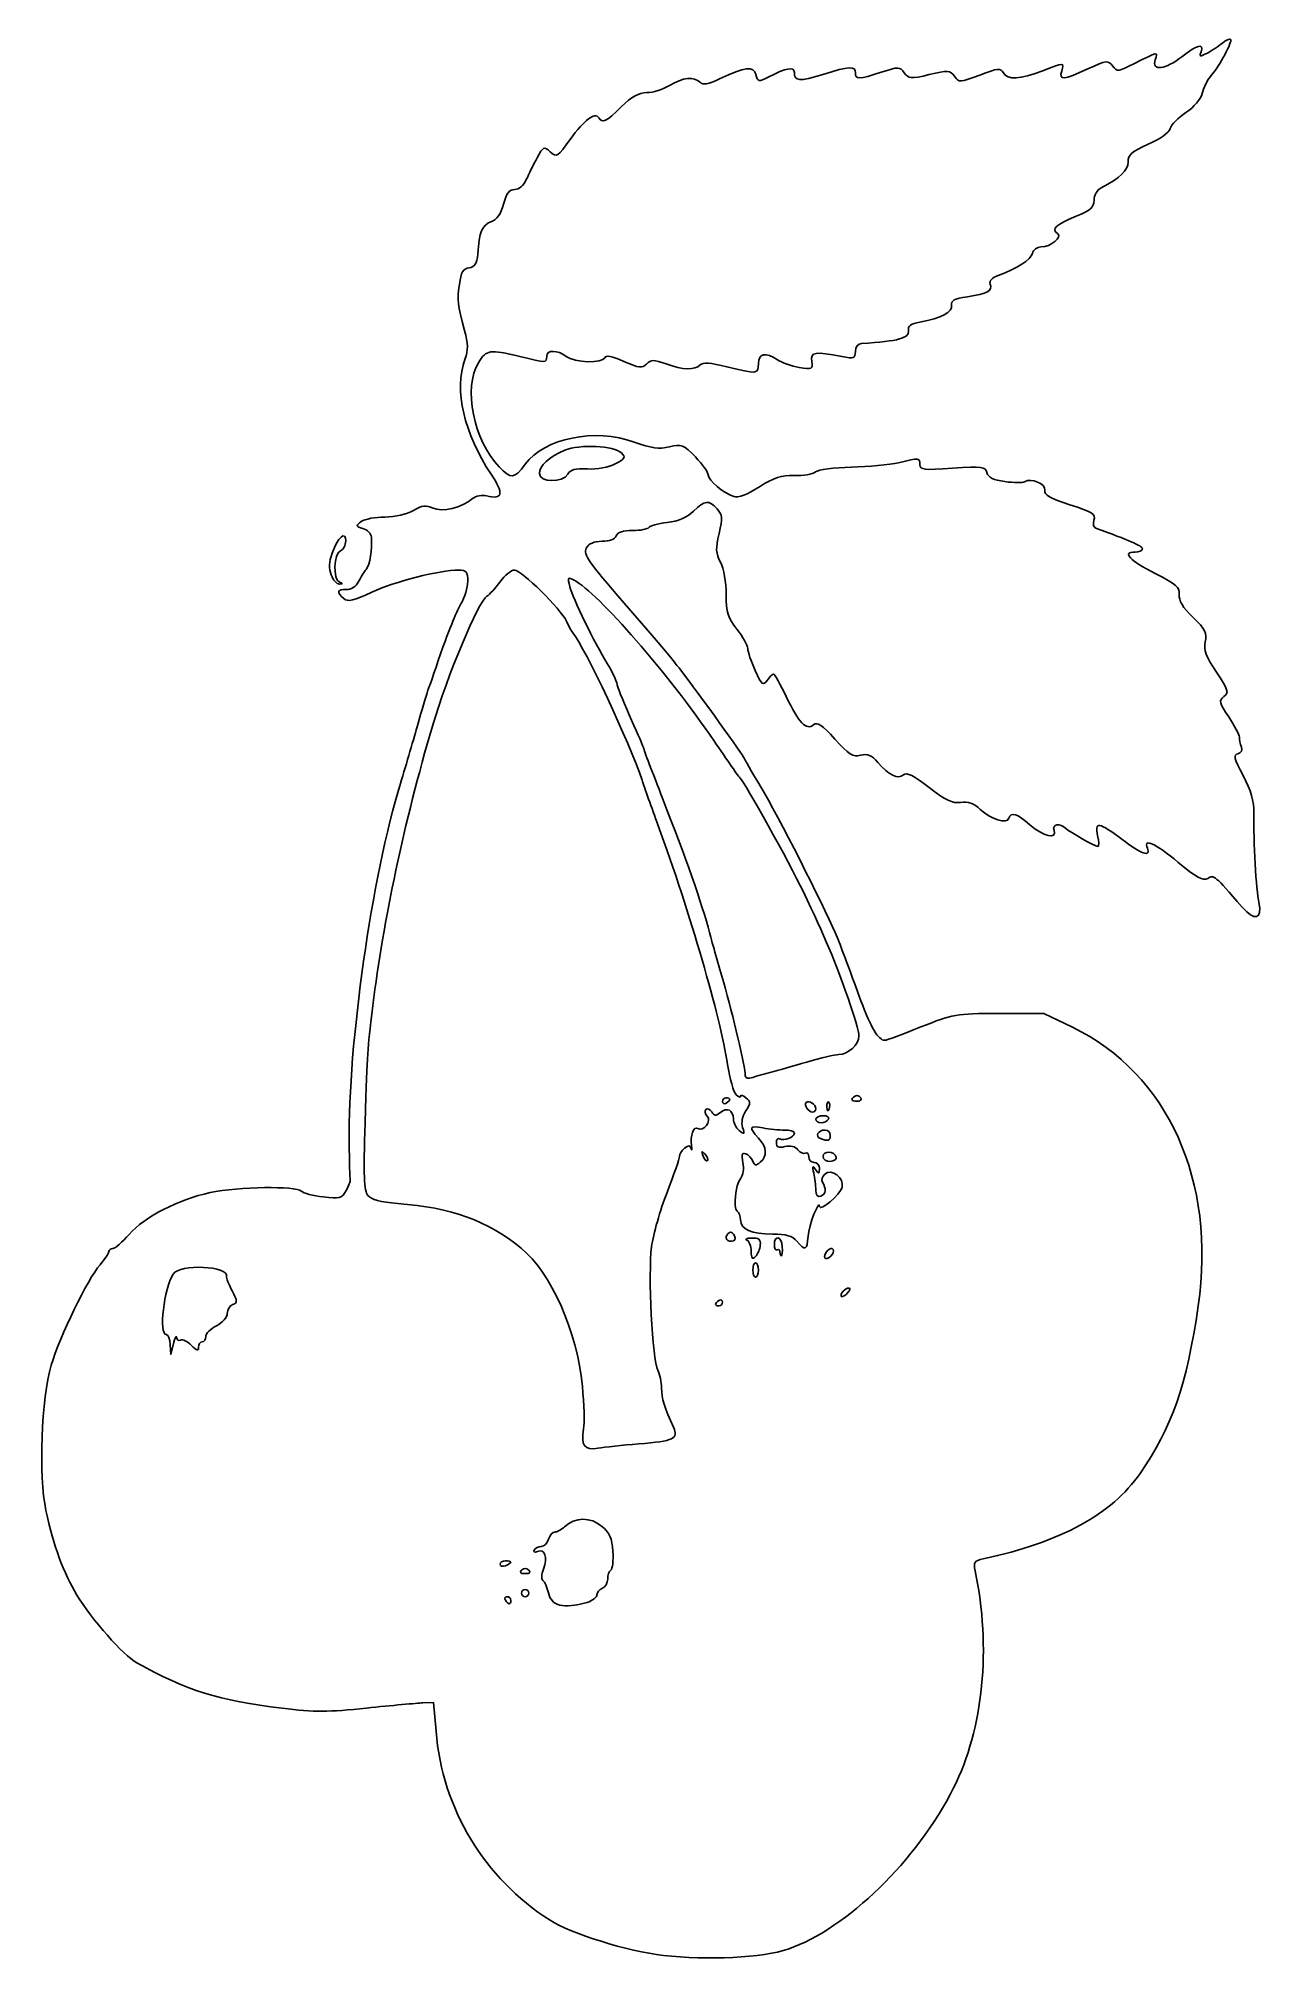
# Model space of a CAD drawing. Header units: centimetres. Extents: x -5.3 to 3.7, y -6.9 to 7.3.
import ezdxf

# ---------------------------------------------------------------- set-up
doc = ezdxf.new("R2010")
doc.units = ezdxf.units.CM
doc.header["$MEASUREMENT"] = 0
doc.layers.add('Layer 1', color=7, linetype='Continuous')

msp = doc.modelspace()

# ---------------------------------------------------------------- linework, layer by layer
at = {"layer": 'Layer 1'}
for points, knots in [([(-0.67469, -6.82452), (-0.93885, -6.79346), (-1.35578, -6.66417), (-1.51025, -6.5654), (-1.51025, -6.5654), (-1.99531, -6.25523), (-2.30335, -5.74467), (-2.35055, -5.1726), (-2.35055, -5.1726), (-2.35055, -5.1726), (-2.36802, -4.96093), (-2.36802, -4.96093), (-2.36802, -4.96093), (-2.36802, -4.96093), (-2.4474, -4.96328), (-2.4474, -4.96328), (-2.4474, -4.96328), (-2.49106, -4.96457), (-2.67804, -4.98177), (-2.86291, -5.00148), (-2.86291, -5.00148), (-3.14232, -5.03128), (-3.24725, -5.03149), (-3.48468, -5.00269), (-3.48468, -5.00269), (-3.95249, -4.94595), (-4.18841, -4.87231), (-4.55584, -4.66835), (-4.55584, -4.66835), (-4.65456, -4.61355), (-4.89009, -4.3472), (-4.99796, -4.16839), (-4.99796, -4.16839), (-5.09682, -4.00451), (-5.16851, -3.80876), (-5.22611, -3.54541), (-5.22611, -3.54541), (-5.28158, -3.29182), (-5.26102, -2.71595), (-5.18786, -2.47385), (-5.18786, -2.47385), (-5.12239, -2.25721), (-4.91988, -1.84178), (-4.8271, -1.73381), (-4.8271, -1.73381), (-4.79157, -1.69247), (-4.7625, -1.64859), (-4.7625, -1.6363), (-4.7625, -1.6363), (-4.7625, -1.62401), (-4.74923, -1.61396), (-4.73302, -1.61396), (-4.73302, -1.61396), (-4.71681, -1.61396), (-4.66281, -1.56749), (-4.61302, -1.51069), (-4.61302, -1.51069), (-4.49857, -1.38012), (-4.24957, -1.2518), (-4.01486, -1.20243), (-4.01486, -1.20243), (-3.8051, -1.15831), (-3.38363, -1.15134), (-3.34363, -1.19134), (-3.34363, -1.19134), (-3.32869, -1.20628), (-3.2561, -1.22565), (-3.18232, -1.23439), (-3.18232, -1.23439), (-3.0603, -1.24884), (-3.04502, -1.24459), (-3.01336, -1.18738), (-3.01336, -1.18738), (-2.99421, -1.15279), (-2.98058, -1.11706), (-2.98305, -1.10799), (-2.98305, -1.10799), (-2.98553, -1.09892), (-2.989, -0.9739), (-2.99077, -0.83018), (-2.99077, -0.83018), (-2.99964, -0.10854), (-2.82335, 1.12647), (-2.61355, 1.81239), (-2.61355, 1.81239), (-2.56904, 1.95791), (-2.51118, 2.15436), (-2.48498, 2.24895), (-2.48498, 2.24895), (-2.45877, 2.34354), (-2.42491, 2.45665), (-2.40973, 2.5003), (-2.40973, 2.5003), (-2.39455, 2.54396), (-2.34479, 2.68683), (-2.29916, 2.8178), (-2.29916, 2.8178), (-2.25352, 2.94877), (-2.19379, 3.09305), (-2.16643, 3.13842), (-2.16643, 3.13842), (-2.13906, 3.18381), (-2.11667, 3.25822), (-2.11667, 3.3038), (-2.11667, 3.3038), (-2.11667, 3.37492), (-2.1262, 3.38667), (-2.18393, 3.38667), (-2.18393, 3.38667), (-2.32283, 3.38667), (-2.6596, 3.30073), (-2.82273, 3.22365), (-2.82273, 3.22365), (-2.95869, 3.15941), (-2.99941, 3.15005), (-3.0305, 3.17585), (-3.0305, 3.17585), (-3.08544, 3.22145), (-3.07842, 3.24569), (-3.01097, 3.24325), (-3.01097, 3.24325), (-2.97663, 3.24201), (-2.94095, 3.2644), (-2.92395, 3.29786), (-2.92395, 3.29786), (-2.9081, 3.32905), (-2.88181, 3.37072), (-2.86554, 3.39046), (-2.86554, 3.39046), (-2.83695, 3.42514), (-2.81883, 3.53779), (-2.82706, 3.62962), (-2.82706, 3.62962), (-2.82925, 3.65411), (-2.85709, 3.6824), (-2.88891, 3.6925), (-2.88891, 3.6925), (-2.94241, 3.70948), (-2.94334, 3.71337), (-2.90126, 3.74415), (-2.90126, 3.74415), (-2.87623, 3.76245), (-2.7978, 3.77743), (-2.72697, 3.77743), (-2.72697, 3.77743), (-2.65047, 3.77743), (-2.56547, 3.79676), (-2.51758, 3.82505), (-2.51758, 3.82505), (-2.45286, 3.86328), (-2.42427, 3.86689), (-2.37261, 3.84335), (-2.37261, 3.84335), (-2.30302, 3.81164), (-2.16202, 3.84525), (-2.0804, 3.91299), (-2.0804, 3.91299), (-2.05707, 3.93235), (-2.01094, 3.94141), (-1.97789, 3.93311), (-1.97789, 3.93311), (-1.85817, 3.90306), (-1.84803, 3.95019), (-1.94366, 4.09219), (-1.94366, 4.09219), (-2.14442, 4.3903), (-2.21882, 4.71518), (-2.13772, 4.93948), (-2.13772, 4.93948), (-2.11254, 5.0091), (-2.11302, 5.05397), (-2.13996, 5.15303), (-2.13996, 5.15303), (-2.19274, 5.34706), (-2.19527, 5.36933), (-2.17849, 5.49178), (-2.17849, 5.49178), (-2.16609, 5.58225), (-2.15097, 5.60806), (-2.10666, 5.61438), (-2.10666, 5.61438), (-2.06339, 5.62055), (-2.0489, 5.6436), (-2.04339, 5.71499), (-2.04339, 5.71499), (-2.03071, 5.87934), (-2.01063, 5.92805), (-1.94529, 5.95289), (-1.94529, 5.95289), (-1.90104, 5.96971), (-1.8723, 6.01036), (-1.8524, 6.08425), (-1.8524, 6.08425), (-1.83087, 6.16422), (-1.81016, 6.19124), (-1.77042, 6.19124), (-1.77042, 6.19124), (-1.7379, 6.19124), (-1.70467, 6.2195), (-1.68486, 6.264), (-1.68486, 6.264), (-1.66705, 6.30402), (-1.63105, 6.37652), (-1.60485, 6.42512), (-1.60485, 6.42512), (-1.5596, 6.50908), (-1.55477, 6.51126), (-1.50798, 6.46891), (-1.50798, 6.46891), (-1.46105, 6.42644), (-1.45414, 6.43072), (-1.36142, 6.55979), (-1.36142, 6.55979), (-1.25707, 6.70504), (-1.17852, 6.76502), (-1.15098, 6.72047), (-1.15098, 6.72047), (-1.12393, 6.6767), (-1.09828, 6.68897), (-0.98524, 6.79977), (-0.98524, 6.79977), (-0.90689, 6.87658), (-0.85511, 6.9056), (-0.79646, 6.9056), (-0.79646, 6.9056), (-0.75201, 6.9056), (-0.67666, 6.92937), (-0.62902, 6.95842), (-0.62902, 6.95842), (-0.53198, 7.01759), (-0.44867, 7.0262), (-0.40414, 6.98166), (-0.40414, 6.98166), (-0.38208, 6.9596), (-0.34472, 6.96605), (-0.25994, 7.00657), (-0.25994, 7.00657), (-0.07136, 7.09669), (-0.00961, 7.10398), (0.00761, 7.03814), (0.00761, 7.03814), (0.02146, 6.98517), (0.02722, 6.98398), (0.0972, 7.01959), (0.0972, 7.01959), (0.23083, 7.08762), (0.29104, 7.09846), (0.29104, 7.05449), (0.29104, 7.05449), (0.29104, 6.98802), (0.32733, 6.98537), (0.5004, 7.03924), (0.5004, 7.03924), (0.69961, 7.10124), (0.74083, 7.10328), (0.74083, 7.05115), (0.74083, 7.05115), (0.74083, 7.00077), (0.7661, 7.00134), (0.93151, 7.05545), (0.93151, 7.05545), (1.05952, 7.09732), (1.06769, 7.09711), (1.10133, 7.0511), (1.10133, 7.0511), (1.13397, 7.00647), (1.14812, 7.00551), (1.28601, 7.03859), (1.28601, 7.03859), (1.42416, 7.07173), (1.43802, 7.07077), (1.47094, 7.02574), (1.47094, 7.02574), (1.50534, 6.9787), (1.51163, 6.97901), (1.65784, 7.03496), (1.65784, 7.03496), (1.7913, 7.08603), (1.81184, 7.08806), (1.83193, 7.05216), (1.83193, 7.05216), (1.8628, 6.99701), (1.95588, 7.001), (2.11667, 7.06438), (2.11667, 7.06438), (2.28183, 7.12948), (2.28285, 7.12948), (2.26219, 7.06438), (2.26219, 7.06438), (2.23996, 6.99433), (2.2737, 6.99703), (2.45451, 7.07973), (2.45451, 7.07973), (2.59535, 7.14415), (2.60567, 7.14537), (2.63783, 7.1014), (2.63783, 7.1014), (2.67001, 7.0574), (2.67889, 7.05838), (2.79751, 7.11912), (2.79751, 7.11912), (2.97397, 7.20948), (2.97079, 7.20891), (2.9511, 7.14688), (2.9511, 7.14688), (2.92408, 7.06176), (3.02696, 7.07391), (3.14854, 7.17021), (3.14854, 7.17021), (3.25936, 7.25798), (3.31434, 7.27229), (3.28922, 7.20682), (3.28922, 7.20682), (3.27491, 7.16954), (3.28096, 7.16828), (3.33635, 7.19699), (3.33635, 7.19699), (3.3713, 7.2151), (3.4208, 7.24817), (3.44636, 7.27046), (3.44636, 7.27046), (3.47192, 7.29275), (3.49919, 7.30463), (3.50697, 7.29685), (3.50697, 7.29685), (3.52295, 7.28087), (3.42747, 7.10498), (3.35922, 7.02468), (3.35922, 7.02468), (3.33448, 6.99558), (3.3065, 6.93904), (3.29705, 6.89905), (3.29705, 6.89905), (3.28667, 6.85515), (3.23915, 6.7994), (3.17714, 6.75836), (3.17714, 6.75836), (3.12064, 6.72097), (3.0685, 6.66776), (3.06127, 6.64011), (3.06127, 6.64011), (3.0535, 6.61038), (2.98756, 6.56305), (2.8999, 6.52429), (2.8999, 6.52429), (2.77832, 6.47052), (2.75168, 6.44714), (2.75168, 6.39418), (2.75168, 6.39418), (2.75168, 6.33276), (2.69432, 6.27775), (2.55324, 6.20386), (2.55324, 6.20386), (2.52248, 6.18775), (2.50032, 6.14927), (2.50032, 6.11197), (2.50032, 6.11197), (2.50032, 6.05976), (2.47565, 6.03778), (2.36803, 5.99407), (2.36803, 5.99407), (2.22148, 5.93456), (2.18288, 5.89898), (2.23052, 5.86733), (2.23052, 5.86733), (2.27088, 5.84051), (2.18225, 5.76792), (2.10914, 5.76792), (2.10914, 5.76792), (2.08145, 5.76792), (2.05317, 5.74639), (2.04629, 5.72007), (2.04629, 5.72007), (2.03397, 5.67296), (1.93483, 5.60943), (1.79306, 5.5578), (1.79306, 5.5578), (1.74655, 5.54086), (1.72598, 5.518), (1.73533, 5.49363), (1.73533, 5.49363), (1.75446, 5.44377), (1.71671, 5.42304), (1.56633, 5.40082), (1.56633, 5.40082), (1.46865, 5.38638), (1.44366, 5.37267), (1.4498, 5.33686), (1.4498, 5.33686), (1.45828, 5.28742), (1.37526, 5.24368), (1.21708, 5.21423), (1.21708, 5.21423), (1.14997, 5.20174), (1.12657, 5.18474), (1.13208, 5.15248), (1.13208, 5.15248), (1.1417, 5.09613), (1.06072, 5.07358), (0.78713, 5.05645), (0.78713, 5.05645), (0.75843, 5.05465), (0.74083, 5.03212), (0.74083, 4.99717), (0.74083, 4.99717), (0.74083, 4.9462), (0.73131, 4.94266), (0.64161, 4.96026), (0.64161, 4.96026), (0.44351, 4.99914), (0.40922, 4.99363), (0.41895, 4.9245), (0.41895, 4.9245), (0.42731, 4.86508), (0.42219, 4.86263), (0.32635, 4.88016), (0.32635, 4.88016), (0.27055, 4.89036), (0.19853, 4.91569), (0.1663, 4.93644), (0.1663, 4.93644), (0.07681, 4.99405), (0.02646, 4.98382), (0.02646, 4.90802), (0.02646, 4.90802), (0.02646, 4.83002), (0.01543, 4.8289), (-0.20583, 4.88439), (-0.20583, 4.88439), (-0.32975, 4.91547), (-0.38323, 4.91903), (-0.40464, 4.89762), (-0.40464, 4.89762), (-0.44417, 4.85809), (-0.52756, 4.86078), (-0.65482, 4.90568), (-0.65482, 4.90568), (-0.74639, 4.93799), (-0.76579, 4.93789), (-0.79871, 4.90497), (-0.79871, 4.90497), (-0.8318, 4.87188), (-0.85362, 4.87438), (-0.96619, 4.92417), (-0.96619, 4.92417), (-1.05363, 4.96285), (-1.09887, 4.97166), (-1.10565, 4.95134), (-1.10565, 4.95134), (-1.12014, 4.90788), (-1.33013, 4.91433), (-1.39064, 4.9601), (-1.39064, 4.9601), (-1.45762, 5.01078), (-1.53458, 5.01123), (-1.53458, 4.96094), (-1.53458, 4.96094), (-1.53458, 4.9127), (-1.53543, 4.9127), (-1.73302, 4.96041), (-1.73302, 4.96041), (-1.95687, 5.01446), (-1.97872, 5.01118), (-2.03758, 4.91464), (-2.03758, 4.91464), (-2.15053, 4.72939), (-2.07428, 4.34556), (-1.88515, 4.14735), (-1.88515, 4.14735), (-1.79637, 4.0543), (-1.77389, 4.05648), (-1.69333, 4.16589), (-1.69333, 4.16589), (-1.55105, 4.35914), (-1.17868, 4.4349), (-0.88859, 4.3296), (-0.88859, 4.3296), (-0.76248, 4.28383), (-0.70618, 4.2761), (-0.62997, 4.29413), (-0.62997, 4.29413), (-0.53934, 4.31556), (-0.52598, 4.3104), (-0.43825, 4.22007), (-0.43825, 4.22007), (-0.38639, 4.16666), (-0.34395, 4.10699), (-0.34395, 4.08747), (-0.34395, 4.08747), (-0.34395, 4.04686), (-0.23236, 3.95244), (-0.15554, 3.92806), (-0.15554, 3.92806), (-0.12147, 3.91725), (-0.05698, 3.94167), (0.03317, 3.99952), (0.03317, 3.99952), (0.14206, 4.06939), (0.19461, 4.08646), (0.28956, 4.08279), (0.28956, 4.08279), (0.35525, 4.08025), (0.42595, 4.09225), (0.44669, 4.10945), (0.44669, 4.10945), (0.46822, 4.12732), (0.5819, 4.14253), (0.71183, 4.14493), (0.71183, 4.14493), (0.83693, 4.14723), (0.99285, 4.16183), (1.05834, 4.17736), (1.05834, 4.17736), (1.21448, 4.21439), (1.21709, 4.21416), (1.21709, 4.16324), (1.21709, 4.16324), (1.21709, 4.12463), (1.24486, 4.12156), (1.45772, 4.13667), (1.45772, 4.13667), (1.67853, 4.15234), (1.69942, 4.14967), (1.7113, 4.10424), (1.7113, 4.10424), (1.72063, 4.06858), (1.75771, 4.05014), (1.84382, 4.03834), (1.84382, 4.03834), (1.90959, 4.02933), (1.97475, 4.02897), (1.98862, 4.03754), (1.98862, 4.03754), (2.0374, 4.06769), (2.14541, 4.02205), (2.1375, 3.97464), (2.1375, 3.97464), (2.13161, 3.93932), (2.17321, 3.91517), (2.32273, 3.86713), (2.32273, 3.86713), (2.48834, 3.81392), (2.5133, 3.79802), (2.4995, 3.75455), (2.4995, 3.75455), (2.48987, 3.72421), (2.49741, 3.69905), (2.51833, 3.69175), (2.51833, 3.69175), (2.75033, 3.61071), (2.8575, 3.56389), (2.8575, 3.54355), (2.8575, 3.54355), (2.8575, 3.53004), (2.8327, 3.51899), (2.80238, 3.51899), (2.80238, 3.51899), (2.7039, 3.51899), (2.76386, 3.45543), (2.95215, 3.36024), (2.95215, 3.36024), (3.10764, 3.28163), (3.13429, 3.2582), (3.1285, 3.2052), (3.1285, 3.2052), (3.12374, 3.16161), (3.15422, 3.11119), (3.22946, 3.03818), (3.22946, 3.03818), (3.32099, 2.94935), (3.33473, 2.92219), (3.32062, 2.85795), (3.32062, 2.85795), (3.30751, 2.79826), (3.32476, 2.75105), (3.40243, 2.63407), (3.40243, 2.63407), (3.49102, 2.50065), (3.49653, 2.48259), (3.45761, 2.4534), (3.45761, 2.4534), (3.41849, 2.42406), (3.42187, 2.40988), (3.49312, 2.30454), (3.49312, 2.30454), (3.53643, 2.2405), (3.57187, 2.17302), (3.57187, 2.15457), (3.57187, 2.15457), (3.57187, 2.13612), (3.5787, 2.10324), (3.58704, 2.08149), (3.58704, 2.08149), (3.59602, 2.05808), (3.58519, 2.03831), (3.5605, 2.03302), (3.5605, 2.03302), (3.5257, 2.02557), (3.53217, 1.99875), (3.59953, 1.87117), (3.59953, 1.87117), (3.65821, 1.76003), (3.67976, 1.68413), (3.6784, 1.59336), (3.6784, 1.59336), (3.67532, 1.38878), (3.69582, 1.02428), (3.71543, 0.935), (3.71543, 0.935), (3.74279, 0.81042), (3.68554, 0.79524), (3.59262, 0.90243), (3.59262, 0.90243), (3.38696, 1.13967), (3.38689, 1.13973), (3.33894, 1.11406), (3.33894, 1.11406), (3.30243, 1.09452), (3.25635, 1.11949), (3.12136, 1.23196), (3.12136, 1.23196), (2.95148, 1.3735), (2.86381, 1.4136), (2.89352, 1.33618), (2.89352, 1.33618), (2.91968, 1.268), (2.84976, 1.29255), (2.70482, 1.40244), (2.70482, 1.40244), (2.53625, 1.53024), (2.50341, 1.5351), (2.52676, 1.42878), (2.52676, 1.42878), (2.53635, 1.38512), (2.53766, 1.3494), (2.52967, 1.3494), (2.52967, 1.3494), (2.50886, 1.3494), (2.31987, 1.45567), (2.28996, 1.48419), (2.28996, 1.48419), (2.24876, 1.52347), (2.18878, 1.51229), (2.2056, 1.46847), (2.2056, 1.46847), (2.23217, 1.39922), (2.12483, 1.42322), (2.0281, 1.50816), (2.0281, 1.50816), (1.93162, 1.59287), (1.88916, 1.60619), (1.87273, 1.5569), (1.87273, 1.5569), (1.85785, 1.51226), (1.74114, 1.54845), (1.66128, 1.62246), (1.66128, 1.62246), (1.61312, 1.66709), (1.57166, 1.68188), (1.51714, 1.67388), (1.51714, 1.67388), (1.45704, 1.66506), (1.40716, 1.68862), (1.2849, 1.78355), (1.2849, 1.78355), (1.16917, 1.87342), (1.12053, 1.89727), (1.09545, 1.87645), (1.09545, 1.87645), (1.05369, 1.84179), (0.98871, 1.8736), (0.90597, 1.96919), (0.90597, 1.96919), (0.85999, 2.02232), (0.8309, 2.03437), (0.77972, 2.02153), (0.77972, 2.02153), (0.72374, 2.00748), (0.69381, 2.02623), (0.59062, 2.13997), (0.59062, 2.13997), (0.49484, 2.24555), (0.46025, 2.26865), (0.43245, 2.24558), (0.43245, 2.24558), (0.37974, 2.20184), (0.32398, 2.25948), (0.23127, 2.45357), (0.23127, 2.45357), (0.18771, 2.54475), (0.14595, 2.61938), (0.13848, 2.61938), (0.13848, 2.61938), (0.13101, 2.61938), (0.10954, 2.59854), (0.09078, 2.57308), (0.09078, 2.57308), (0.06004, 2.53136), (0.0513, 2.53857), (0.00245, 2.64584), (0.00245, 2.64584), (-0.02736, 2.71132), (-0.05202, 2.7841), (-0.05234, 2.80757), (-0.05234, 2.80757), (-0.05266, 2.83102), (-0.08864, 2.89517), (-0.13229, 2.9501), (-0.13229, 2.9501), (-0.20027, 3.03564), (-0.21167, 3.07243), (-0.21167, 3.20641), (-0.21167, 3.20641), (-0.21167, 3.29707), (-0.2292, 3.39674), (-0.25338, 3.44349), (-0.25338, 3.44349), (-0.28857, 3.51155), (-0.29018, 3.54459), (-0.26366, 3.65512), (-0.26366, 3.65512), (-0.23593, 3.77071), (-0.23773, 3.79217), (-0.27897, 3.83774), (-0.27897, 3.83774), (-0.3404, 3.90562), (-0.36655, 3.90298), (-0.45295, 3.82021), (-0.45295, 3.82021), (-0.50175, 3.77345), (-0.56457, 3.7466), (-0.64683, 3.73733), (-0.64683, 3.73733), (-0.71375, 3.72979), (-0.77489, 3.71329), (-0.78269, 3.70067), (-0.78269, 3.70067), (-0.79049, 3.68804), (-0.84417, 3.67771), (-0.90198, 3.67771), (-0.90198, 3.67771), (-0.971, 3.67771), (-1.01231, 3.66408), (-1.02231, 3.63802), (-1.02231, 3.63802), (-1.03166, 3.61365), (-1.07182, 3.59833), (-1.12638, 3.59833), (-1.12638, 3.59833), (-1.18744, 3.59833), (-1.22387, 3.58217), (-1.24289, 3.54664), (-1.24289, 3.54664), (-1.26677, 3.50203), (-1.22843, 3.44677), (-0.96292, 3.14315), (-0.96292, 3.14315), (-0.79372, 2.94966), (-0.60607, 2.72695), (-0.54593, 2.64823), (-0.54593, 2.64823), (-0.4136, 2.47504), (-0.07939, 2.01095), (-0.07939, 2.00039), (-0.07939, 2.00039), (-0.07939, 1.99623), (-0.02284, 1.89853), (0.04629, 1.78328), (0.04629, 1.78328), (0.16428, 1.58655), (0.50468, 0.91936), (0.59164, 0.71438), (0.59164, 0.71438), (0.63184, 0.61962), (0.65522, 0.55781), (0.78182, 0.21167), (0.78182, 0.21167), (0.85282, 0.01754), (0.9112, -0.07937), (0.95715, -0.07937), (0.95715, -0.07937), (0.96976, -0.07937), (1.08995, -0.03512), (1.22425, 0.01897), (1.22425, 0.01897), (1.45995, 0.11389), (1.4799, 0.11734), (1.79915, 0.11819), (1.79915, 0.11819), (1.79915, 0.11819), (2.12988, 0.11907), (2.12988, 0.11907), (2.12988, 0.11907), (2.12988, 0.11907), (2.34095, 0.01664), (2.34095, 0.01664), (2.34095, 0.01664), (3.04542, -0.32524), (3.40305, -1.11703), (3.26864, -2.03728), (3.26864, -2.03728), (3.18357, -2.61971), (3.07263, -2.93929), (2.84016, -3.27154), (2.84016, -3.27154), (2.62709, -3.57607), (2.2578, -3.77737), (1.68385, -3.90187), (1.68385, -3.90187), (1.61797, -3.91616), (1.61021, -3.92748), (1.62352, -3.98981), (1.62352, -3.98981), (1.74368, -4.55234), (1.68392, -5.15665), (1.46539, -5.58905), (1.46539, -5.58905), (1.19405, -6.12593), (0.68325, -6.62376), (0.24605, -6.77743), (0.24605, -6.77743), (0.06646, -6.84055), (-0.35501, -6.86211), (-0.67471, -6.82452), (-0.67471, -6.82452), (-0.67471, -6.82452), (-0.67469, -6.82452), (-0.67469, -6.82452)], [0, 0, 0, 0, 0.00480769, 0.00480769, 0.00480769, 0.00480769, 0.00961538, 0.00961538, 0.00961538, 0.00961538, 0.01442308, 0.01442308, 0.01442308, 0.01442308, 0.01923077, 0.01923077, 0.01923077, 0.01923077, 0.02403846, 0.02403846, 0.02403846, 0.02403846, 0.02884615, 0.02884615, 0.02884615, 0.02884615, 0.03365385, 0.03365385, 0.03365385, 0.03365385, 0.03846154, 0.03846154, 0.03846154, 0.03846154, 0.04326923, 0.04326923, 0.04326923, 0.04326923, 0.04807692, 0.04807692, 0.04807692, 0.04807692, 0.05288462, 0.05288462, 0.05288462, 0.05288462, 0.05769231, 0.05769231, 0.05769231, 0.05769231, 0.0625, 0.0625, 0.0625, 0.0625, 0.06730769, 0.06730769, 0.06730769, 0.06730769, 0.07211538, 0.07211538, 0.07211538, 0.07211538, 0.07692308, 0.07692308, 0.07692308, 0.07692308, 0.08173077, 0.08173077, 0.08173077, 0.08173077, 0.08653846, 0.08653846, 0.08653846, 0.08653846, 0.09134615, 0.09134615, 0.09134615, 0.09134615, 0.09615385, 0.09615385, 0.09615385, 0.09615385, 0.10096154, 0.10096154, 0.10096154, 0.10096154, 0.10576923, 0.10576923, 0.10576923, 0.10576923, 0.11057692, 0.11057692, 0.11057692, 0.11057692, 0.11538462, 0.11538462, 0.11538462, 0.11538462, 0.12019231, 0.12019231, 0.12019231, 0.12019231, 0.125, 0.125, 0.125, 0.125, 0.12980769, 0.12980769, 0.12980769, 0.12980769, 0.13461538, 0.13461538, 0.13461538, 0.13461538, 0.13942308, 0.13942308, 0.13942308, 0.13942308, 0.14423077, 0.14423077, 0.14423077, 0.14423077, 0.14903846, 0.14903846, 0.14903846, 0.14903846, 0.15384615, 0.15384615, 0.15384615, 0.15384615, 0.15865385, 0.15865385, 0.15865385, 0.15865385, 0.16346154, 0.16346154, 0.16346154, 0.16346154, 0.16826923, 0.16826923, 0.16826923, 0.16826923, 0.17307692, 0.17307692, 0.17307692, 0.17307692, 0.17788462, 0.17788462, 0.17788462, 0.17788462, 0.18269231, 0.18269231, 0.18269231, 0.18269231, 0.1875, 0.1875, 0.1875, 0.1875, 0.19230769, 0.19230769, 0.19230769, 0.19230769, 0.19711538, 0.19711538, 0.19711538, 0.19711538, 0.20192308, 0.20192308, 0.20192308, 0.20192308, 0.20673077, 0.20673077, 0.20673077, 0.20673077, 0.21153846, 0.21153846, 0.21153846, 0.21153846, 0.21634615, 0.21634615, 0.21634615, 0.21634615, 0.22115385, 0.22115385, 0.22115385, 0.22115385, 0.22596154, 0.22596154, 0.22596154, 0.22596154, 0.23076923, 0.23076923, 0.23076923, 0.23076923, 0.23557692, 0.23557692, 0.23557692, 0.23557692, 0.24038462, 0.24038462, 0.24038462, 0.24038462, 0.24519231, 0.24519231, 0.24519231, 0.24519231, 0.25, 0.25, 0.25, 0.25, 0.25480769, 0.25480769, 0.25480769, 0.25480769, 0.25961538, 0.25961538, 0.25961538, 0.25961538, 0.26442308, 0.26442308, 0.26442308, 0.26442308, 0.26923077, 0.26923077, 0.26923077, 0.26923077, 0.27403846, 0.27403846, 0.27403846, 0.27403846, 0.27884615, 0.27884615, 0.27884615, 0.27884615, 0.28365385, 0.28365385, 0.28365385, 0.28365385, 0.28846154, 0.28846154, 0.28846154, 0.28846154, 0.29326923, 0.29326923, 0.29326923, 0.29326923, 0.29807692, 0.29807692, 0.29807692, 0.29807692, 0.30288462, 0.30288462, 0.30288462, 0.30288462, 0.30769231, 0.30769231, 0.30769231, 0.30769231, 0.3125, 0.3125, 0.3125, 0.3125, 0.31730769, 0.31730769, 0.31730769, 0.31730769, 0.32211538, 0.32211538, 0.32211538, 0.32211538, 0.32692308, 0.32692308, 0.32692308, 0.32692308, 0.33173077, 0.33173077, 0.33173077, 0.33173077, 0.33653846, 0.33653846, 0.33653846, 0.33653846, 0.34134615, 0.34134615, 0.34134615, 0.34134615, 0.34615385, 0.34615385, 0.34615385, 0.34615385, 0.35096154, 0.35096154, 0.35096154, 0.35096154, 0.35576923, 0.35576923, 0.35576923, 0.35576923, 0.36057692, 0.36057692, 0.36057692, 0.36057692, 0.36538462, 0.36538462, 0.36538462, 0.36538462, 0.37019231, 0.37019231, 0.37019231, 0.37019231, 0.375, 0.375, 0.375, 0.375, 0.37980769, 0.37980769, 0.37980769, 0.37980769, 0.38461538, 0.38461538, 0.38461538, 0.38461538, 0.38942308, 0.38942308, 0.38942308, 0.38942308, 0.39423077, 0.39423077, 0.39423077, 0.39423077, 0.39903846, 0.39903846, 0.39903846, 0.39903846, 0.40384615, 0.40384615, 0.40384615, 0.40384615, 0.40865385, 0.40865385, 0.40865385, 0.40865385, 0.41346154, 0.41346154, 0.41346154, 0.41346154, 0.41826923, 0.41826923, 0.41826923, 0.41826923, 0.42307692, 0.42307692, 0.42307692, 0.42307692, 0.42788462, 0.42788462, 0.42788462, 0.42788462, 0.43269231, 0.43269231, 0.43269231, 0.43269231, 0.4375, 0.4375, 0.4375, 0.4375, 0.44230769, 0.44230769, 0.44230769, 0.44230769, 0.44711538, 0.44711538, 0.44711538, 0.44711538, 0.45192308, 0.45192308, 0.45192308, 0.45192308, 0.45673077, 0.45673077, 0.45673077, 0.45673077, 0.46153846, 0.46153846, 0.46153846, 0.46153846, 0.46634615, 0.46634615, 0.46634615, 0.46634615, 0.47115385, 0.47115385, 0.47115385, 0.47115385, 0.47596154, 0.47596154, 0.47596154, 0.47596154, 0.48076923, 0.48076923, 0.48076923, 0.48076923, 0.48557692, 0.48557692, 0.48557692, 0.48557692, 0.49038462, 0.49038462, 0.49038462, 0.49038462, 0.49519231, 0.49519231, 0.49519231, 0.49519231, 0.5, 0.5, 0.5, 0.5, 0.50480769, 0.50480769, 0.50480769, 0.50480769, 0.50961538, 0.50961538, 0.50961538, 0.50961538, 0.51442308, 0.51442308, 0.51442308, 0.51442308, 0.51923077, 0.51923077, 0.51923077, 0.51923077, 0.52403846, 0.52403846, 0.52403846, 0.52403846, 0.52884615, 0.52884615, 0.52884615, 0.52884615, 0.53365385, 0.53365385, 0.53365385, 0.53365385, 0.53846154, 0.53846154, 0.53846154, 0.53846154, 0.54326923, 0.54326923, 0.54326923, 0.54326923, 0.54807692, 0.54807692, 0.54807692, 0.54807692, 0.55288462, 0.55288462, 0.55288462, 0.55288462, 0.55769231, 0.55769231, 0.55769231, 0.55769231, 0.5625, 0.5625, 0.5625, 0.5625, 0.56730769, 0.56730769, 0.56730769, 0.56730769, 0.57211538, 0.57211538, 0.57211538, 0.57211538, 0.57692308, 0.57692308, 0.57692308, 0.57692308, 0.58173077, 0.58173077, 0.58173077, 0.58173077, 0.58653846, 0.58653846, 0.58653846, 0.58653846, 0.59134615, 0.59134615, 0.59134615, 0.59134615, 0.59615385, 0.59615385, 0.59615385, 0.59615385, 0.60096154, 0.60096154, 0.60096154, 0.60096154, 0.60576923, 0.60576923, 0.60576923, 0.60576923, 0.61057692, 0.61057692, 0.61057692, 0.61057692, 0.61538462, 0.61538462, 0.61538462, 0.61538462, 0.62019231, 0.62019231, 0.62019231, 0.62019231, 0.625, 0.625, 0.625, 0.625, 0.62980769, 0.62980769, 0.62980769, 0.62980769, 0.63461538, 0.63461538, 0.63461538, 0.63461538, 0.63942308, 0.63942308, 0.63942308, 0.63942308, 0.64423077, 0.64423077, 0.64423077, 0.64423077, 0.64903846, 0.64903846, 0.64903846, 0.64903846, 0.65384615, 0.65384615, 0.65384615, 0.65384615, 0.65865385, 0.65865385, 0.65865385, 0.65865385, 0.66346154, 0.66346154, 0.66346154, 0.66346154, 0.66826923, 0.66826923, 0.66826923, 0.66826923, 0.67307692, 0.67307692, 0.67307692, 0.67307692, 0.67788462, 0.67788462, 0.67788462, 0.67788462, 0.68269231, 0.68269231, 0.68269231, 0.68269231, 0.6875, 0.6875, 0.6875, 0.6875, 0.69230769, 0.69230769, 0.69230769, 0.69230769, 0.69711538, 0.69711538, 0.69711538, 0.69711538, 0.70192308, 0.70192308, 0.70192308, 0.70192308, 0.70673077, 0.70673077, 0.70673077, 0.70673077, 0.71153846, 0.71153846, 0.71153846, 0.71153846, 0.71634615, 0.71634615, 0.71634615, 0.71634615, 0.72115385, 0.72115385, 0.72115385, 0.72115385, 0.72596154, 0.72596154, 0.72596154, 0.72596154, 0.73076923, 0.73076923, 0.73076923, 0.73076923, 0.73557692, 0.73557692, 0.73557692, 0.73557692, 0.74038462, 0.74038462, 0.74038462, 0.74038462, 0.74519231, 0.74519231, 0.74519231, 0.74519231, 0.75, 0.75, 0.75, 0.75, 0.75480769, 0.75480769, 0.75480769, 0.75480769, 0.75961538, 0.75961538, 0.75961538, 0.75961538, 0.76442308, 0.76442308, 0.76442308, 0.76442308, 0.76923077, 0.76923077, 0.76923077, 0.76923077, 0.77403846, 0.77403846, 0.77403846, 0.77403846, 0.77884615, 0.77884615, 0.77884615, 0.77884615, 0.78365385, 0.78365385, 0.78365385, 0.78365385, 0.78846154, 0.78846154, 0.78846154, 0.78846154, 0.79326923, 0.79326923, 0.79326923, 0.79326923, 0.79807692, 0.79807692, 0.79807692, 0.79807692, 0.80288462, 0.80288462, 0.80288462, 0.80288462, 0.80769231, 0.80769231, 0.80769231, 0.80769231, 0.8125, 0.8125, 0.8125, 0.8125, 0.81730769, 0.81730769, 0.81730769, 0.81730769, 0.82211538, 0.82211538, 0.82211538, 0.82211538, 0.82692308, 0.82692308, 0.82692308, 0.82692308, 0.83173077, 0.83173077, 0.83173077, 0.83173077, 0.83653846, 0.83653846, 0.83653846, 0.83653846, 0.84134615, 0.84134615, 0.84134615, 0.84134615, 0.84615385, 0.84615385, 0.84615385, 0.84615385, 0.85096154, 0.85096154, 0.85096154, 0.85096154, 0.85576923, 0.85576923, 0.85576923, 0.85576923, 0.86057692, 0.86057692, 0.86057692, 0.86057692, 0.86538462, 0.86538462, 0.86538462, 0.86538462, 0.87019231, 0.87019231, 0.87019231, 0.87019231, 0.875, 0.875, 0.875, 0.875, 0.87980769, 0.87980769, 0.87980769, 0.87980769, 0.88461538, 0.88461538, 0.88461538, 0.88461538, 0.88942308, 0.88942308, 0.88942308, 0.88942308, 0.89423077, 0.89423077, 0.89423077, 0.89423077, 0.89903846, 0.89903846, 0.89903846, 0.89903846, 0.90384615, 0.90384615, 0.90384615, 0.90384615, 0.90865385, 0.90865385, 0.90865385, 0.90865385, 0.91346154, 0.91346154, 0.91346154, 0.91346154, 0.91826923, 0.91826923, 0.91826923, 0.91826923, 0.92307692, 0.92307692, 0.92307692, 0.92307692, 0.92788462, 0.92788462, 0.92788462, 0.92788462, 0.93269231, 0.93269231, 0.93269231, 0.93269231, 0.9375, 0.9375, 0.9375, 0.9375, 0.94230769, 0.94230769, 0.94230769, 0.94230769, 0.94711538, 0.94711538, 0.94711538, 0.94711538, 0.95192308, 0.95192308, 0.95192308, 0.95192308, 0.95673077, 0.95673077, 0.95673077, 0.95673077, 0.96153846, 0.96153846, 0.96153846, 0.96153846, 0.96634615, 0.96634615, 0.96634615, 0.96634615, 0.97115385, 0.97115385, 0.97115385, 0.97115385, 0.97596154, 0.97596154, 0.97596154, 0.97596154, 0.98076923, 0.98076923, 0.98076923, 0.98076923, 0.98557692, 0.98557692, 0.98557692, 0.98557692, 0.99038462, 0.99038462, 0.99038462, 0.99038462, 1, 1, 1, 1]), ([(-1.37987, 4.0929), (-1.3611, 4.12643), (-1.32449, 4.1361), (-1.23398, 4.13142), (-1.23398, 4.13142), (-1.1624, 4.12771), (-1.07907, 4.14279), (-1.02954, 4.1684), (-1.02954, 4.1684), (-0.95724, 4.20579), (-0.95102, 4.21673), (-0.98356, 4.24927), (-0.98356, 4.24927), (-1.03756, 4.30327), (-1.29049, 4.31545), (-1.40132, 4.26939), (-1.40132, 4.26939), (-1.52048, 4.21987), (-1.5875, 4.15779), (-1.5875, 4.09693), (-1.5875, 4.09693), (-1.5875, 4.0308), (-1.41647, 4.02747), (-1.37987, 4.09289), (-1.37987, 4.09289), (-1.37987, 4.09289), (-1.37987, 4.0929), (-1.37987, 4.0929)], [0, 0, 0, 0, 0.125, 0.125, 0.125, 0.125, 0.25, 0.25, 0.25, 0.25, 0.375, 0.375, 0.375, 0.375, 0.5, 0.5, 0.5, 0.5, 0.625, 0.625, 0.625, 0.625, 0.75, 0.75, 0.75, 0.75, 1, 1, 1, 1]), ([(-3.1233, 3.35017), (-3.14187, 3.39902), (-3.13993, 3.44642), (-3.11672, 3.51059), (-3.11672, 3.51059), (-3.07401, 3.62871), (-3.01625, 3.68054), (-3.01625, 3.60074), (-3.01625, 3.60074), (-3.01625, 3.5694), (-3.03411, 3.5369), (-3.05594, 3.52852), (-3.05594, 3.52852), (-3.10514, 3.50964), (-3.11065, 3.31776), (-3.06255, 3.29835), (-3.06255, 3.29835), (-3.03653, 3.28785), (-3.03667, 3.28456), (-3.06321, 3.28292), (-3.06321, 3.28292), (-3.08176, 3.28177), (-3.1088, 3.31203), (-3.1233, 3.35017)], [0, 0, 0, 0, 0.14285714, 0.14285714, 0.14285714, 0.14285714, 0.28571429, 0.28571429, 0.28571429, 0.28571429, 0.42857143, 0.42857143, 0.42857143, 0.42857143, 0.57142857, 0.57142857, 0.57142857, 0.57142857, 0.71428571, 0.71428571, 0.71428571, 0.71428571, 1, 1, 1, 1]), ([(-0.85636, -3.05402), (-0.59538, -3.03266), (-0.56062, -3.01612), (-0.59985, -2.93198), (-0.59985, -2.93198), (-0.66605, -2.78999), (-0.68792, -2.7182), (-0.68792, -2.64285), (-0.68792, -2.64285), (-0.68792, -2.59892), (-0.70035, -2.53975), (-0.71554, -2.51136), (-0.71554, -2.51136), (-0.75551, -2.43668), (-0.78793, -1.7968), (-0.76168, -1.60086), (-0.76168, -1.60086), (-0.74939, -1.50911), (-0.69799, -1.32875), (-0.64747, -1.20006), (-0.64747, -1.20006), (-0.59695, -1.07137), (-0.55562, -0.95258), (-0.55562, -0.93607), (-0.55562, -0.93607), (-0.55562, -0.91956), (-0.53876, -0.89206), (-0.51814, -0.87495), (-0.51814, -0.87495), (-0.48915, -0.85089), (-0.47804, -0.85165), (-0.46908, -0.87833), (-0.46908, -0.87833), (-0.46271, -0.89729), (-0.4617, -0.88696), (-0.46685, -0.85538), (-0.46685, -0.85538), (-0.47865, -0.78286), (-0.45176, -0.71003), (-0.42035, -0.72944), (-0.42035, -0.72944), (-0.37933, -0.75479), (-0.31631, -0.67322), (-0.3505, -0.63903), (-0.3505, -0.63903), (-0.36678, -0.62275), (-0.37132, -0.60064), (-0.36059, -0.5899), (-0.36059, -0.5899), (-0.34985, -0.57916), (-0.33072, -0.58713), (-0.31807, -0.6076), (-0.31807, -0.6076), (-0.29933, -0.63793), (-0.28756, -0.63859), (-0.25452, -0.61117), (-0.25452, -0.61117), (-0.20542, -0.57042), (-0.15874, -0.5941), (-0.15874, -0.65977), (-0.15874, -0.65977), (-0.15874, -0.68623), (-0.13916, -0.72413), (-0.11524, -0.74399), (-0.11524, -0.74399), (-0.07663, -0.77603), (-0.07381, -0.77356), (-0.09018, -0.72198), (-0.09018, -0.72198), (-0.10166, -0.68582), (-0.09288, -0.63983), (-0.06694, -0.60024), (-0.06694, -0.60024), (-0.02966, -0.54334), (-0.02951, -0.53309), (-0.06554, -0.50319), (-0.06554, -0.50319), (-0.08771, -0.48482), (-0.10583, -0.47956), (-0.10583, -0.49153), (-0.10583, -0.49153), (-0.10583, -0.5035), (-0.12071, -0.49842), (-0.1389, -0.48024), (-0.1389, -0.48024), (-0.15709, -0.46206), (-0.18505, -0.36146), (-0.20103, -0.25667), (-0.20103, -0.25667), (-0.25425, 0.09219), (-0.47776, 0.86028), (-0.71458, 1.50813), (-0.71458, 1.50813), (-0.7598, 1.63182), (-0.81263, 1.78065), (-0.832, 1.83886), (-0.832, 1.83886), (-0.9222, 2.11001), (-1.25319, 2.81423), (-1.34186, 2.92365), (-1.34186, 2.92365), (-1.35365, 2.9382), (-1.37505, 2.97682), (-1.38941, 3.00947), (-1.38941, 3.00947), (-1.42826, 3.09781), (-1.72106, 3.38667), (-1.77174, 3.38667), (-1.77174, 3.38667), (-1.7959, 3.38667), (-1.84382, 3.34797), (-1.87822, 3.30068), (-1.87822, 3.30068), (-1.91262, 3.25339), (-1.95644, 3.20522), (-1.97559, 3.19365), (-1.97559, 3.19365), (-2.03837, 3.15571), (-2.26713, 2.61029), (-2.37736, 2.23573), (-2.37736, 2.23573), (-2.58563, 1.52803), (-2.74078, 0.79893), (-2.81544, 0.17712), (-2.81544, 0.17712), (-2.86001, -0.19408), (-2.85469, -0.11443), (-2.87315, -0.68791), (-2.87315, -0.68791), (-2.88565, -1.07626), (-2.88156, -1.18672), (-2.85335, -1.22256), (-2.85335, -1.22256), (-2.82831, -1.25438), (-2.76306, -1.27194), (-2.63259, -1.28198), (-2.63259, -1.28198), (-2.23905, -1.31226), (-1.968, -1.41022), (-1.72343, -1.61054), (-1.72343, -1.61054), (-1.50259, -1.79143), (-1.3098, -2.2257), (-1.27174, -2.62796), (-1.27174, -2.62796), (-1.25903, -2.76232), (-1.25478, -2.90446), (-1.26231, -2.94381), (-1.26231, -2.94381), (-1.28504, -3.06273), (-1.25503, -3.1035), (-1.15726, -3.08652), (-1.15726, -3.08652), (-1.11012, -3.07833), (-0.97471, -3.06371), (-0.85635, -3.05402), (-0.85635, -3.05402), (-0.85635, -3.05402), (-0.85636, -3.05402), (-0.85636, -3.05402)], [0, 0, 0, 0, 0.02439024, 0.02439024, 0.02439024, 0.02439024, 0.04878049, 0.04878049, 0.04878049, 0.04878049, 0.07317073, 0.07317073, 0.07317073, 0.07317073, 0.09756098, 0.09756098, 0.09756098, 0.09756098, 0.12195122, 0.12195122, 0.12195122, 0.12195122, 0.14634146, 0.14634146, 0.14634146, 0.14634146, 0.17073171, 0.17073171, 0.17073171, 0.17073171, 0.19512195, 0.19512195, 0.19512195, 0.19512195, 0.2195122, 0.2195122, 0.2195122, 0.2195122, 0.24390244, 0.24390244, 0.24390244, 0.24390244, 0.26829268, 0.26829268, 0.26829268, 0.26829268, 0.29268293, 0.29268293, 0.29268293, 0.29268293, 0.31707317, 0.31707317, 0.31707317, 0.31707317, 0.34146341, 0.34146341, 0.34146341, 0.34146341, 0.36585366, 0.36585366, 0.36585366, 0.36585366, 0.3902439, 0.3902439, 0.3902439, 0.3902439, 0.41463415, 0.41463415, 0.41463415, 0.41463415, 0.43902439, 0.43902439, 0.43902439, 0.43902439, 0.46341463, 0.46341463, 0.46341463, 0.46341463, 0.48780488, 0.48780488, 0.48780488, 0.48780488, 0.51219512, 0.51219512, 0.51219512, 0.51219512, 0.53658537, 0.53658537, 0.53658537, 0.53658537, 0.56097561, 0.56097561, 0.56097561, 0.56097561, 0.58536585, 0.58536585, 0.58536585, 0.58536585, 0.6097561, 0.6097561, 0.6097561, 0.6097561, 0.63414634, 0.63414634, 0.63414634, 0.63414634, 0.65853659, 0.65853659, 0.65853659, 0.65853659, 0.68292683, 0.68292683, 0.68292683, 0.68292683, 0.70731707, 0.70731707, 0.70731707, 0.70731707, 0.73170732, 0.73170732, 0.73170732, 0.73170732, 0.75609756, 0.75609756, 0.75609756, 0.75609756, 0.7804878, 0.7804878, 0.7804878, 0.7804878, 0.80487805, 0.80487805, 0.80487805, 0.80487805, 0.82926829, 0.82926829, 0.82926829, 0.82926829, 0.85365854, 0.85365854, 0.85365854, 0.85365854, 0.87804878, 0.87804878, 0.87804878, 0.87804878, 0.90243902, 0.90243902, 0.90243902, 0.90243902, 0.92682927, 0.92682927, 0.92682927, 0.92682927, 0.95121951, 0.95121951, 0.95121951, 0.95121951, 1, 1, 1, 1]), ([(0.11906, -0.31473), (0.16272, -0.30315), (0.28152, -0.26927), (0.38307, -0.23944), (0.38307, -0.23944), (0.48462, -0.20961), (0.59084, -0.18521), (0.61911, -0.18521), (0.61911, -0.18521), (0.68721, -0.18521), (0.76729, -0.11035), (0.76729, -0.0467), (0.76729, -0.0467), (0.76729, -0.01869), (0.73126, 0.10632), (0.68722, 0.2311), (0.68722, 0.2311), (0.5874, 0.51392), (0.51989, 0.67413), (0.35535, 1.01864), (0.35535, 1.01864), (0.2557, 1.2273), (-0.077, 1.82633), (-0.10753, 1.85208), (-0.10753, 1.85208), (-0.11616, 1.85936), (-0.20396, 1.98437), (-0.30264, 2.12989), (-0.30264, 2.12989), (-0.63164, 2.61507), (-1.15682, 3.2184), (-1.33155, 3.31191), (-1.33155, 3.31191), (-1.37842, 3.337), (-1.38133, 3.33272), (-1.36425, 3.26384), (-1.36425, 3.26384), (-1.34371, 3.18101), (-1.18, 2.8455), (-1.08851, 2.69875), (-1.08851, 2.69875), (-1.05676, 2.64782), (-1.02333, 2.57638), (-1.01423, 2.54), (-1.01423, 2.54), (-1.00513, 2.50362), (-0.95775, 2.38666), (-0.90895, 2.2801), (-0.90895, 2.2801), (-0.86014, 2.17353), (-0.82021, 2.08029), (-0.82021, 2.0729), (-0.82021, 2.0729), (-0.82021, 2.06551), (-0.75628, 1.89671), (-0.67813, 1.6978), (-0.67813, 1.6978), (-0.51415, 1.28039), (-0.38881, 0.92244), (-0.33378, 0.71437), (-0.33378, 0.71437), (-0.31261, 0.63433), (-0.26577, 0.46765), (-0.22969, 0.34395), (-0.22969, 0.34395), (-0.16209, 0.11223), (-0.07094, -0.27859), (-0.0707, -0.33774), (-0.0707, -0.33774), (-0.07062, -0.35965), (-0.05154, -0.36509), (-0.01544, -0.3535), (-0.01544, -0.3535), (0.01488, -0.34377), (0.0754, -0.32633), (0.11906, -0.31475), (0.11906, -0.31475), (0.11906, -0.31475), (0.11906, -0.31473), (0.11906, -0.31473)], [0, 0, 0, 0, 0.04761905, 0.04761905, 0.04761905, 0.04761905, 0.0952381, 0.0952381, 0.0952381, 0.0952381, 0.14285714, 0.14285714, 0.14285714, 0.14285714, 0.19047619, 0.19047619, 0.19047619, 0.19047619, 0.23809524, 0.23809524, 0.23809524, 0.23809524, 0.28571429, 0.28571429, 0.28571429, 0.28571429, 0.33333333, 0.33333333, 0.33333333, 0.33333333, 0.38095238, 0.38095238, 0.38095238, 0.38095238, 0.42857143, 0.42857143, 0.42857143, 0.42857143, 0.47619048, 0.47619048, 0.47619048, 0.47619048, 0.52380952, 0.52380952, 0.52380952, 0.52380952, 0.57142857, 0.57142857, 0.57142857, 0.57142857, 0.61904762, 0.61904762, 0.61904762, 0.61904762, 0.66666667, 0.66666667, 0.66666667, 0.66666667, 0.71428571, 0.71428571, 0.71428571, 0.71428571, 0.76190476, 0.76190476, 0.76190476, 0.76190476, 0.80952381, 0.80952381, 0.80952381, 0.80952381, 0.85714286, 0.85714286, 0.85714286, 0.85714286, 0.9047619, 0.9047619, 0.9047619, 0.9047619, 1, 1, 1, 1]), ([(-0.23813, -0.53073), (-0.23813, -0.51532), (-0.22622, -0.50271), (-0.21167, -0.50271), (-0.21167, -0.50271), (-0.19712, -0.50271), (-0.18521, -0.50796), (-0.18521, -0.51438), (-0.18521, -0.51438), (-0.18521, -0.5208), (-0.19712, -0.53341), (-0.21167, -0.5424), (-0.21167, -0.5424), (-0.22622, -0.55139), (-0.23813, -0.54614), (-0.23813, -0.53073)], [0, 0, 0, 0, 0.2, 0.2, 0.2, 0.2, 0.4, 0.4, 0.4, 0.4, 0.6, 0.6, 0.6, 0.6, 1, 1, 1, 1]), ([(0.44979, -0.58364), (0.44979, -0.55242), (0.39819, -0.51903), (0.37923, -0.53798), (0.37923, -0.53798), (0.36028, -0.55694), (0.39368, -0.60854), (0.42489, -0.60854), (0.42489, -0.60854), (0.43859, -0.60854), (0.44979, -0.59734), (0.44979, -0.58364)], [0, 0, 0, 0, 0.25, 0.25, 0.25, 0.25, 0.5, 0.5, 0.5, 0.5, 1, 1, 1, 1]), ([(0.54515, -0.53633), (0.53636, -0.52754), (0.5301, -0.54317), (0.53125, -0.57106), (0.53125, -0.57106), (0.53252, -0.60188), (0.53879, -0.60815), (0.54724, -0.58705), (0.54724, -0.58705), (0.55488, -0.56795), (0.55394, -0.54513), (0.54515, -0.53634), (0.54515, -0.53634), (0.54515, -0.53634), (0.54515, -0.53633), (0.54515, -0.53633)], [0, 0, 0, 0, 0.2, 0.2, 0.2, 0.2, 0.4, 0.4, 0.4, 0.4, 0.6, 0.6, 0.6, 0.6, 1, 1, 1, 1]), ([(0.78025, -0.50228), (0.77111, -0.48749), (0.75255, -0.48224), (0.739, -0.49061), (0.739, -0.49061), (0.7023, -0.51329), (0.70914, -0.52917), (0.75562, -0.52917), (0.75562, -0.52917), (0.77831, -0.52917), (0.78939, -0.51707), (0.78025, -0.50228)], [0, 0, 0, 0, 0.25, 0.25, 0.25, 0.25, 0.5, 0.5, 0.5, 0.5, 1, 1, 1, 1]), ([(0.39219, -1.52299), (0.39739, -1.44572), (0.47562, -1.24236), (0.47609, -1.30487), (0.47609, -1.30487), (0.4764, -1.34617), (0.62865, -1.21777), (0.64259, -1.16445), (0.64259, -1.16445), (0.6611, -1.09368), (0.56579, -1.02046), (0.51555, -1.06685), (0.51555, -1.06685), (0.49699, -1.08399), (0.48915, -1.10992), (0.49812, -1.12447), (0.49812, -1.12447), (0.52846, -1.17364), (0.52412, -1.21335), (0.48686, -1.22764), (0.48686, -1.22764), (0.46198, -1.23719), (0.44966, -1.22256), (0.44942, -1.18317), (0.44942, -1.18317), (0.44921, -1.15088), (0.44224, -1.0947), (0.4339, -1.05832), (0.4339, -1.05832), (0.42201, -1.00645), (0.42486, -1.00074), (0.44709, -1.03186), (0.44709, -1.03186), (0.47158, -1.06614), (0.47549, -1.06524), (0.47584, -1.02525), (0.47584, -1.02525), (0.47605, -0.99978), (0.45839, -0.97895), (0.43656, -0.97895), (0.43656, -0.97895), (0.41473, -0.97895), (0.39687, -0.96039), (0.39687, -0.9377), (0.39687, -0.9377), (0.39687, -0.91501), (0.38631, -0.90298), (0.37341, -0.91095), (0.37341, -0.91095), (0.36051, -0.91892), (0.33533, -0.90784), (0.31747, -0.88631), (0.31747, -0.88631), (0.29698, -0.86162), (0.26168, -0.85302), (0.22187, -0.86301), (0.22187, -0.86301), (0.17425, -0.87496), (0.15875, -0.86802), (0.15875, -0.83473), (0.15875, -0.83473), (0.15875, -0.81047), (0.16958, -0.79731), (0.18282, -0.80549), (0.18282, -0.80549), (0.21397, -0.82474), (0.29104, -0.79521), (0.29104, -0.76403), (0.29104, -0.76403), (0.29104, -0.7508), (0.2583, -0.74053), (0.21828, -0.74119), (0.21828, -0.74119), (0.17826, -0.74186), (0.10682, -0.73474), (0.05953, -0.72538), (0.05953, -0.72538), (-0.04008, -0.70566), (-0.04693, -0.72107), (0.02646, -0.79983), (0.02646, -0.79983), (0.08927, -0.86725), (0.0943, -0.93362), (0.04, -0.97868), (0.04, -0.97868), (0.00822, -1.00506), (-0.00238, -1.00352), (-0.01496, -0.97074), (-0.01496, -0.97074), (-0.02353, -0.9484), (-0.04708, -0.92377), (-0.06729, -0.91602), (-0.06729, -0.91602), (-0.09546, -0.90521), (-0.10039, -0.92015), (-0.08841, -0.98005), (-0.08841, -0.98005), (-0.07947, -1.02476), (-0.08629, -1.07447), (-0.10437, -1.09624), (-0.10437, -1.09624), (-0.14366, -1.14358), (-0.16191, -1.31782), (-0.12966, -1.33775), (-0.12966, -1.33775), (-0.11655, -1.34585), (-0.10583, -1.37517), (-0.10583, -1.4029), (-0.10583, -1.4029), (-0.10583, -1.47301), (-0.0269, -1.5081), (0.13081, -1.5081), (0.13081, -1.5081), (0.23236, -1.5081), (0.27615, -1.521), (0.31041, -1.56102), (0.31041, -1.56102), (0.37275, -1.63383), (0.38511, -1.62808), (0.39219, -1.52297), (0.39219, -1.52297), (0.39219, -1.52297), (0.39219, -1.52299), (0.39219, -1.52299)], [0, 0, 0, 0, 0.03125, 0.03125, 0.03125, 0.03125, 0.0625, 0.0625, 0.0625, 0.0625, 0.09375, 0.09375, 0.09375, 0.09375, 0.125, 0.125, 0.125, 0.125, 0.15625, 0.15625, 0.15625, 0.15625, 0.1875, 0.1875, 0.1875, 0.1875, 0.21875, 0.21875, 0.21875, 0.21875, 0.25, 0.25, 0.25, 0.25, 0.28125, 0.28125, 0.28125, 0.28125, 0.3125, 0.3125, 0.3125, 0.3125, 0.34375, 0.34375, 0.34375, 0.34375, 0.375, 0.375, 0.375, 0.375, 0.40625, 0.40625, 0.40625, 0.40625, 0.4375, 0.4375, 0.4375, 0.4375, 0.46875, 0.46875, 0.46875, 0.46875, 0.5, 0.5, 0.5, 0.5, 0.53125, 0.53125, 0.53125, 0.53125, 0.5625, 0.5625, 0.5625, 0.5625, 0.59375, 0.59375, 0.59375, 0.59375, 0.625, 0.625, 0.625, 0.625, 0.65625, 0.65625, 0.65625, 0.65625, 0.6875, 0.6875, 0.6875, 0.6875, 0.71875, 0.71875, 0.71875, 0.71875, 0.75, 0.75, 0.75, 0.75, 0.78125, 0.78125, 0.78125, 0.78125, 0.8125, 0.8125, 0.8125, 0.8125, 0.84375, 0.84375, 0.84375, 0.84375, 0.875, 0.875, 0.875, 0.875, 0.90625, 0.90625, 0.90625, 0.90625, 0.9375, 0.9375, 0.9375, 0.9375, 1, 1, 1, 1]), ([(0.5424, -0.66146), (0.55139, -0.64691), (0.53424, -0.635), (0.50427, -0.635), (0.50427, -0.635), (0.47431, -0.635), (0.44979, -0.64691), (0.44979, -0.66146), (0.44979, -0.66146), (0.44979, -0.67601), (0.46695, -0.68792), (0.48792, -0.68792), (0.48792, -0.68792), (0.50889, -0.68792), (0.5334, -0.67601), (0.5424, -0.66146)], [0, 0, 0, 0, 0.2, 0.2, 0.2, 0.2, 0.4, 0.4, 0.4, 0.4, 0.6, 0.6, 0.6, 0.6, 1, 1, 1, 1]), ([(0.55563, -0.78052), (0.55563, -0.75869), (0.53847, -0.74083), (0.5175, -0.74083), (0.5175, -0.74083), (0.46635, -0.74083), (0.44101, -0.78582), (0.4827, -0.80263), (0.4827, -0.80263), (0.54046, -0.82592), (0.55563, -0.82132), (0.55563, -0.78052)], [0, 0, 0, 0, 0.25, 0.25, 0.25, 0.25, 0.5, 0.5, 0.5, 0.5, 1, 1, 1, 1]), ([(-0.36713, -0.91899), (-0.39326, -0.89305), (-0.3963, -0.89609), (-0.38194, -0.9338), (-0.38194, -0.9338), (-0.372, -0.95989), (-0.35721, -0.97458), (-0.34906, -0.96643), (-0.34906, -0.96643), (-0.34091, -0.95828), (-0.34904, -0.93693), (-0.36713, -0.91899)], [0, 0, 0, 0, 0.25, 0.25, 0.25, 0.25, 0.5, 0.5, 0.5, 0.5, 1, 1, 1, 1]), ([(0.60005, -0.94023), (0.58516, -0.89547), (0.50271, -0.89162), (0.50271, -0.93569), (0.50271, -0.93569), (0.50271, -0.95944), (0.52432, -0.97405), (0.55595, -0.97166), (0.55595, -0.97166), (0.58523, -0.96945), (0.60508, -0.95531), (0.60006, -0.94023), (0.60006, -0.94023), (0.60006, -0.94023), (0.60005, -0.94023), (0.60005, -0.94023)], [0, 0, 0, 0, 0.2, 0.2, 0.2, 0.2, 0.4, 0.4, 0.4, 0.4, 0.6, 0.6, 0.6, 0.6, 1, 1, 1, 1]), ([(-0.14912, -1.52151), (-0.15746, -1.49977), (-0.17495, -1.48856), (-0.18798, -1.49661), (-0.18798, -1.49661), (-0.22534, -1.5197), (-0.2156, -1.56104), (-0.17281, -1.56104), (-0.17281, -1.56104), (-0.14921, -1.56104), (-0.13991, -1.54552), (-0.14912, -1.5215), (-0.14912, -1.5215), (-0.14912, -1.5215), (-0.14912, -1.52151), (-0.14912, -1.52151)], [0, 0, 0, 0, 0.2, 0.2, 0.2, 0.2, 0.4, 0.4, 0.4, 0.4, 0.6, 0.6, 0.6, 0.6, 1, 1, 1, 1]), ([(0.04014, -1.58791), (0.04317, -1.54672), (0.02851, -1.53506), (-0.02427, -1.53667), (-0.02427, -1.53667), (-0.06186, -1.53782), (-0.07773, -1.54476), (-0.05954, -1.5521), (-0.05954, -1.5521), (-0.04135, -1.55944), (-0.02647, -1.5966), (-0.02647, -1.63468), (-0.02647, -1.63468), (-0.02647, -1.68802), (-0.01928, -1.69672), (0.00487, -1.67258), (0.00487, -1.67258), (0.02211, -1.65534), (0.03797, -1.61724), (0.04014, -1.58791)], [0, 0, 0, 0, 0.16666667, 0.16666667, 0.16666667, 0.16666667, 0.33333333, 0.33333333, 0.33333333, 0.33333333, 0.5, 0.5, 0.5, 0.5, 0.66666667, 0.66666667, 0.66666667, 0.66666667, 1, 1, 1, 1]), ([(0.20225, -1.60075), (0.19781, -1.52382), (0.14363, -1.50978), (0.14363, -1.58556), (0.14363, -1.58556), (0.14363, -1.6136), (0.15298, -1.63075), (0.16442, -1.62369), (0.16442, -1.62369), (0.17585, -1.61662), (0.18521, -1.62345), (0.18521, -1.63886), (0.18521, -1.63886), (0.18521, -1.65427), (0.1899, -1.66688), (0.19564, -1.66688), (0.19564, -1.66688), (0.20138, -1.66688), (0.20435, -1.63712), (0.20225, -1.60075)], [0, 0, 0, 0, 0.16666667, 0.16666667, 0.16666667, 0.16666667, 0.33333333, 0.33333333, 0.33333333, 0.33333333, 0.5, 0.5, 0.5, 0.5, 0.66666667, 0.66666667, 0.66666667, 0.66666667, 1, 1, 1, 1]), ([(0.57602, -1.64538), (0.59189, -1.59776), (0.53721, -1.60777), (0.51875, -1.65586), (0.51875, -1.65586), (0.50886, -1.68163), (0.51477, -1.69372), (0.53411, -1.68728), (0.53411, -1.68728), (0.5514, -1.68152), (0.57026, -1.66266), (0.57602, -1.64538)], [0, 0, 0, 0, 0.25, 0.25, 0.25, 0.25, 0.5, 0.5, 0.5, 0.5, 1, 1, 1, 1]), ([(-4.26292, -2.27036), (-4.2612, -2.28941), (-4.24832, -2.2979), (-4.2343, -2.28924), (-4.2343, -2.28924), (-4.22028, -2.28057), (-4.18456, -2.29773), (-4.15492, -2.32737), (-4.15492, -2.32737), (-4.11333, -2.36896), (-4.10104, -2.3722), (-4.10104, -2.34156), (-4.10104, -2.34156), (-4.10104, -2.31973), (-4.08913, -2.30187), (-4.07458, -2.30187), (-4.07458, -2.30187), (-4.06003, -2.30187), (-4.04812, -2.28432), (-4.04812, -2.26286), (-4.04812, -2.26286), (-4.04812, -2.24141), (-4.0124, -2.20538), (-3.96874, -2.18281), (-3.96874, -2.18281), (-3.92354, -2.15944), (-3.88936, -2.12049), (-3.88936, -2.09236), (-3.88936, -2.09236), (-3.88936, -2.06519), (-3.87108, -2.03594), (-3.84875, -2.02737), (-3.84875, -2.02737), (-3.81281, -2.01358), (-3.81343, -2.00184), (-3.85419, -1.92532), (-3.85419, -1.92532), (-3.87952, -1.87776), (-3.89791, -1.83028), (-3.89507, -1.8198), (-3.89507, -1.8198), (-3.87398, -1.74218), (-4.23996, -1.7258), (-4.28897, -1.80217), (-4.28897, -1.80217), (-4.35693, -1.90805), (-4.39522, -2.24896), (-4.33917, -2.24896), (-4.33917, -2.24896), (-4.32462, -2.24896), (-4.3113, -2.2817), (-4.30958, -2.32172), (-4.30958, -2.32172), (-4.30958, -2.32172), (-4.30645, -2.39448), (-4.30645, -2.39448), (-4.30645, -2.39448), (-4.30645, -2.39448), (-4.28625, -2.3151), (-4.28625, -2.3151), (-4.28625, -2.3151), (-4.27514, -2.27144), (-4.26464, -2.25131), (-4.26292, -2.27036)], [0, 0, 0, 0, 0.05882353, 0.05882353, 0.05882353, 0.05882353, 0.11764706, 0.11764706, 0.11764706, 0.11764706, 0.17647059, 0.17647059, 0.17647059, 0.17647059, 0.23529412, 0.23529412, 0.23529412, 0.23529412, 0.29411765, 0.29411765, 0.29411765, 0.29411765, 0.35294118, 0.35294118, 0.35294118, 0.35294118, 0.41176471, 0.41176471, 0.41176471, 0.41176471, 0.47058824, 0.47058824, 0.47058824, 0.47058824, 0.52941176, 0.52941176, 0.52941176, 0.52941176, 0.58823529, 0.58823529, 0.58823529, 0.58823529, 0.64705882, 0.64705882, 0.64705882, 0.64705882, 0.70588235, 0.70588235, 0.70588235, 0.70588235, 0.76470588, 0.76470588, 0.76470588, 0.76470588, 0.82352941, 0.82352941, 0.82352941, 0.82352941, 0.88235294, 0.88235294, 0.88235294, 0.88235294, 1, 1, 1, 1]), ([(0.02646, -1.77271), (0.02646, -1.74361), (0.01711, -1.71979), (0.00567, -1.71979), (0.00567, -1.71979), (-0.00576, -1.71979), (-0.01512, -1.7436), (-0.01512, -1.77271), (-0.01512, -1.77271), (-0.01512, -1.80181), (-0.00577, -1.82563), (0.00567, -1.82563), (0.00567, -1.82563), (0.0171, -1.82563), (0.02646, -1.80182), (0.02646, -1.77271)], [0, 0, 0, 0, 0.2, 0.2, 0.2, 0.2, 0.4, 0.4, 0.4, 0.4, 0.6, 0.6, 0.6, 0.6, 1, 1, 1, 1]), ([(0.70024, -1.90897), (0.68533, -1.89327), (0.635, -1.93305), (0.635, -1.96052), (0.635, -1.96052), (0.635, -1.97479), (0.65166, -1.97111), (0.67202, -1.95234), (0.67202, -1.95234), (0.69238, -1.93358), (0.70508, -1.91406), (0.70024, -1.90896), (0.70024, -1.90896), (0.70024, -1.90896), (0.70024, -1.90897), (0.70024, -1.90897)], [0, 0, 0, 0, 0.2, 0.2, 0.2, 0.2, 0.4, 0.4, 0.4, 0.4, 0.6, 0.6, 0.6, 0.6, 1, 1, 1, 1]), ([(-0.23813, -2.00927), (-0.23813, -1.99386), (-0.25004, -1.98861), (-0.26459, -1.9976), (-0.26459, -1.9976), (-0.27914, -2.00659), (-0.29105, -2.0192), (-0.29105, -2.02562), (-0.29105, -2.02562), (-0.29105, -2.03204), (-0.27914, -2.03729), (-0.26459, -2.03729), (-0.26459, -2.03729), (-0.25004, -2.03729), (-0.23813, -2.02468), (-0.23813, -2.00927)], [0, 0, 0, 0, 0.2, 0.2, 0.2, 0.2, 0.4, 0.4, 0.4, 0.4, 0.6, 0.6, 0.6, 0.6, 1, 1, 1, 1]), ([(-1.23693, -4.2219), (-1.19691, -4.21048), (-1.16417, -4.18585), (-1.16417, -4.16715), (-1.16417, -4.16715), (-1.16417, -4.14846), (-1.14631, -4.12631), (-1.12448, -4.11793), (-1.12448, -4.11793), (-1.10265, -4.10955), (-1.08479, -4.07922), (-1.08479, -4.05051), (-1.08479, -4.05051), (-1.08479, -4.02181), (-1.07439, -3.9919), (-1.06168, -3.98404), (-1.06168, -3.98404), (-1.04897, -3.97618), (-1.0423, -3.91399), (-1.04685, -3.84584), (-1.04685, -3.84584), (-1.05338, -3.7481), (-1.07084, -3.70882), (-1.12949, -3.65989), (-1.12949, -3.65989), (-1.21132, -3.59162), (-1.32402, -3.59364), (-1.40263, -3.66479), (-1.40263, -3.66479), (-1.42656, -3.68645), (-1.45928, -3.70416), (-1.47534, -3.70416), (-1.47534, -3.70416), (-1.4914, -3.70416), (-1.5121, -3.72797), (-1.52134, -3.75708), (-1.52134, -3.75708), (-1.53058, -3.78618), (-1.55449, -3.81), (-1.57448, -3.81), (-1.57448, -3.81), (-1.59447, -3.81), (-1.6181, -3.82177), (-1.62699, -3.83616), (-1.62699, -3.83616), (-1.63624, -3.85113), (-1.62569, -3.85561), (-1.60232, -3.84664), (-1.60232, -3.84664), (-1.54762, -3.82565), (-1.5261, -3.89008), (-1.55894, -3.97648), (-1.55894, -3.97648), (-1.57405, -4.01622), (-1.57539, -4.05248), (-1.56206, -4.06072), (-1.56206, -4.06072), (-1.54918, -4.06868), (-1.53099, -4.11005), (-1.52163, -4.15266), (-1.52163, -4.15266), (-1.50016, -4.25039), (-1.41197, -4.27184), (-1.23692, -4.2219), (-1.23692, -4.2219), (-1.23692, -4.2219), (-1.23693, -4.2219), (-1.23693, -4.2219)], [0, 0, 0, 0, 0.05555556, 0.05555556, 0.05555556, 0.05555556, 0.11111111, 0.11111111, 0.11111111, 0.11111111, 0.16666667, 0.16666667, 0.16666667, 0.16666667, 0.22222222, 0.22222222, 0.22222222, 0.22222222, 0.27777778, 0.27777778, 0.27777778, 0.27777778, 0.33333333, 0.33333333, 0.33333333, 0.33333333, 0.38888889, 0.38888889, 0.38888889, 0.38888889, 0.44444444, 0.44444444, 0.44444444, 0.44444444, 0.5, 0.5, 0.5, 0.5, 0.55555556, 0.55555556, 0.55555556, 0.55555556, 0.61111111, 0.61111111, 0.61111111, 0.61111111, 0.66666667, 0.66666667, 0.66666667, 0.66666667, 0.72222222, 0.72222222, 0.72222222, 0.72222222, 0.77777778, 0.77777778, 0.77777778, 0.77777778, 0.83333333, 0.83333333, 0.83333333, 0.83333333, 0.88888889, 0.88888889, 0.88888889, 0.88888889, 1, 1, 1, 1]), ([(-1.79917, -3.92623), (-1.79917, -3.92051), (-1.81703, -3.91583), (-1.83885, -3.91583), (-1.83885, -3.91583), (-1.86068, -3.91583), (-1.87854, -3.92736), (-1.87854, -3.94146), (-1.87854, -3.94146), (-1.87854, -3.95556), (-1.86068, -3.96023), (-1.83885, -3.95186), (-1.83885, -3.95186), (-1.81702, -3.94348), (-1.79916, -3.93195), (-1.79916, -3.92623), (-1.79916, -3.92623), (-1.79916, -3.92623), (-1.79917, -3.92623), (-1.79917, -3.92623)], [0, 0, 0, 0, 0.16666667, 0.16666667, 0.16666667, 0.16666667, 0.33333333, 0.33333333, 0.33333333, 0.33333333, 0.5, 0.5, 0.5, 0.5, 0.66666667, 0.66666667, 0.66666667, 0.66666667, 1, 1, 1, 1]), ([(-1.66725, -3.98425), (-1.68438, -3.96712), (-1.70228, -3.96712), (-1.71941, -3.98425), (-1.71941, -3.98425), (-1.73654, -4.00138), (-1.7276, -4.01033), (-1.69333, -4.01033), (-1.69333, -4.01033), (-1.65906, -4.01033), (-1.65011, -4.00138), (-1.66725, -3.98425)], [0, 0, 0, 0, 0.25, 0.25, 0.25, 0.25, 0.5, 0.5, 0.5, 0.5, 1, 1, 1, 1]), ([(-1.79917, -4.20688), (-1.79917, -4.19233), (-1.81178, -4.18042), (-1.82719, -4.18042), (-1.82719, -4.18042), (-1.8426, -4.18042), (-1.84785, -4.19233), (-1.83886, -4.20688), (-1.83886, -4.20688), (-1.82987, -4.22143), (-1.81726, -4.23334), (-1.81084, -4.23334), (-1.81084, -4.23334), (-1.80442, -4.23334), (-1.79917, -4.22143), (-1.79917, -4.20688)], [0, 0, 0, 0, 0.2, 0.2, 0.2, 0.2, 0.4, 0.4, 0.4, 0.4, 0.6, 0.6, 0.6, 0.6, 1, 1, 1, 1]), ([(-1.66688, -4.15396), (-1.66688, -4.13941), (-1.67879, -4.1275), (-1.69334, -4.1275), (-1.69334, -4.1275), (-1.70789, -4.1275), (-1.7198, -4.13941), (-1.7198, -4.15396), (-1.7198, -4.15396), (-1.7198, -4.16851), (-1.70789, -4.18042), (-1.69334, -4.18042), (-1.69334, -4.18042), (-1.67879, -4.18042), (-1.66688, -4.16851), (-1.66688, -4.15396)], [0, 0, 0, 0, 0.2, 0.2, 0.2, 0.2, 0.4, 0.4, 0.4, 0.4, 0.6, 0.6, 0.6, 0.6, 1, 1, 1, 1])]:
    msp.add_open_spline(points, degree=3, knots=knots, dxfattribs=at)

doc.saveas('drawing.dxf')
